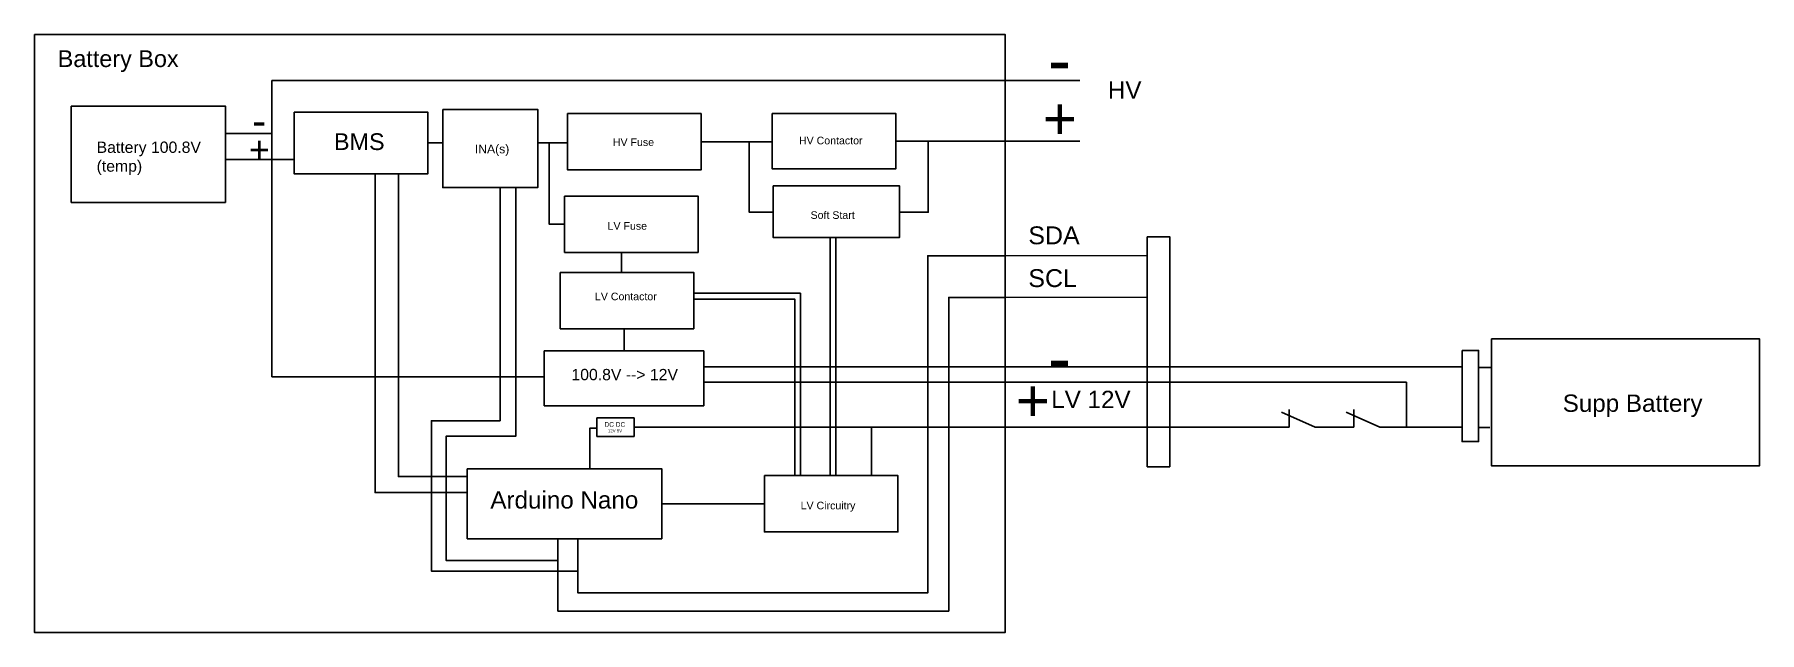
# Model space of a CAD drawing. Header units: inches. Extents: x -6006 to 28106, y 59 to 4778.
# Drawn here: x 6008 to 7153, y 2259 to 2656 of the extents above; entities that cross this region are included whole.
import ezdxf

# ---------------------------------------------------------------- set-up
doc = ezdxf.new("R2010")
doc.units = ezdxf.units.IN
doc.header["$MEASUREMENT"] = 0
doc.styles.get("Standard").update_dxf_attribs({"font": 'arial.ttf'})

msp = doc.modelspace()

# ---------------------------------------------------------------- texts
for s, height, p in [('HV Fuse', 5.03, (6392.1, 2582)), ('HV Contactor', 5.032, (6515.6, 2583.1)), ('LV Fuse', 5.03, (6388.6, 2526.4)), ('Soft Start', 5.03, (6523.3, 2533.6)), ('LV Contactor', 5.032, (6380.2, 2479.6)), ('DC DC ', 3.12, (6386.5, 2395.6)), ('12V 5V', 2.06, (6388.8, 2391.9)), ('LV Circuitry', 5.032, (6516.7, 2340.8))]:
    msp.add_text(s, height=height).set_placement(p)
at = {"attachment_point": 1}
for s, width, gutter_width, insert, char_height in [('Battery Box', 541.434, 55.5, (6023.7, 2645.5), 11.11), ('-', 303.676, 163.3, (6680.9, 2655.4), 32.7), ('HV', 455.15, 57.5, (6720.6, 2624.9), 11.49), ('+', 256.576, 138, (6677.4, 2614), 27.6), ('-', 188.969, 101.6, (6152.7, 2609), 20.3), ('BMS', 541.434, 55.5, (6207, 2590.4), 11.11), ('Battery 100.8V \\P(temp)', 365.26, 37.5, (6049.5, 2584.9), 7.495), ('+', 159.661, 85.9, (6150.5, 2588.3), 17.2), ('INA(s)', 53.768, 28.9, (6300.5, 2582.9), 5.78), ('SDA', 110.275, 59.3, (6667.8, 2528.6), 11.86), ('SCL', 110.275, 59.3, (6667.8, 2500.2), 11.86), ('-', 303.676, 163.3, (6680.9, 2457.7), 32.7), ('100.8V --> 12V', 365.26, 37.5, (6364.6, 2434), 7.495), ('+', 256.576, 138, (6659.5, 2426.9), 27.6), ('LV 12V', 455.15, 57.5, (6683, 2419.5), 11.49), ('Supp Battery ', 455.15, 57.5, (7022.4, 2417), 11.491), ('Arduino Nano', 455.15, 57.5, (6310.8, 2352.8), 11.491)]:
    msp.add_mtext_dynamic_manual_height_columns(s, width=width, gutter_width=gutter_width, heights=[0], dxfattribs=dict(at, insert=insert, char_height=char_height))

# ---------------------------------------------------------------- linework, layer by layer
for p, q in [((6652.4, 2625.4), (6701.9, 2625.4)), ((6135, 2590.3), (6165.8, 2590.3)), ((6269.4, 2584), (6279.2, 2584)), ((6342.2, 2584), (6362, 2584)), ((6652.4, 2585.2), (6701.9, 2585.2)), ((6135, 2573.1), (6165.8, 2573.1)), ((6165.8, 2573.1), (6180.5, 2573.1)), ((6397.9, 2511.3), (6397.9, 2498.1)), ((6399.5, 2460.7), (6399.5, 2446)), ((6966.6, 2435), (6975.1, 2435)), ((6918.7, 2425.1), (6918.7, 2395.3)), ((6858.1, 2395.3), (6835.7, 2405.3)), ((6840.8, 2407.1), (6840.8, 2395.3)), ((6901.1, 2395.3), (6878.8, 2405.3)), ((6883.8, 2407.1), (6883.8, 2395.3)), ((6381.5, 2401.6), (6381.5, 2389.1)), ((6381.5, 2401.6), (6406.2, 2401.6)), ((6406.2, 2401.6), (6406.2, 2400.2)), ((6406.2, 2389.1), (6406.2, 2401.4)), ((6406.2, 2395.3), (6840.8, 2395.3)), ((6563.8, 2395.3), (6563.7, 2363.2)), ((6858.1, 2395.3), (6878.8, 2395.3)), ((6883.8, 2395.3), (6878.8, 2395.3)), ((6901.1, 2395.3), (6955.6, 2395.3)), ((6966.6, 2395.2), (6974.1, 2395.2)), ((6381.5, 2389.1), (6406.2, 2389.1)), ((6424.5, 2344.5), (6492.7, 2344.5))]:
    msp.add_line(p, q)
for points in [[(6008.3, 2656), (6652.4, 2656), (6652.4, 2259), (6008.3, 2259)], [(6032.7, 2608.5), (6135, 2608.5), (6135, 2544.5), (6032.7, 2544.5)], [(6180.5, 2604.4), (6269.4, 2604.4), (6269.4, 2563.6), (6180.5, 2563.6)], [(6279.2, 2606.2), (6342.2, 2606.2), (6342.2, 2554.4), (6279.2, 2554.4)], [(6362, 2603.5), (6450.6, 2603.5), (6450.6, 2566.1), (6362, 2566.1)], [(6497.7, 2603.5), (6579.9, 2603.5), (6579.9, 2566.9), (6497.7, 2566.9)], [(6498.5, 2555.6), (6582.3, 2555.6), (6582.3, 2521.2), (6498.5, 2521.2)], [(6360.1, 2548.7), (6448.6, 2548.7), (6448.6, 2511.3), (6360.1, 2511.3)], [(6746.7, 2521.7), (6761.6, 2521.7), (6761.6, 2369.1), (6746.7, 2369.1)], [(6357.2, 2498.1), (6445.8, 2498.1), (6445.8, 2460.7), (6357.2, 2460.7)], [(6975.1, 2453.9), (7153, 2453.9), (7153, 2369.7), (6975.1, 2369.7)], [(6346.6, 2446), (6452.4, 2446), (6452.4, 2409.6), (6346.6, 2409.6)], [(6955.6, 2446.3), (6966.6, 2446.3), (6966.6, 2385.8), (6955.6, 2385.8)], [(6295.5, 2367.7), (6424.5, 2367.7), (6424.5, 2321.3), (6295.5, 2321.3)], [(6492.7, 2363.2), (6581.3, 2363.2), (6581.3, 2325.8), (6492.7, 2325.8)]]:
    msp.add_lwpolyline(points, close=True)
for points in [[(6165.8, 2590.3), (6165.8, 2625.4), (6652.4, 2625.4)], [(6165.8, 2590.3), (6165.8, 2428.8), (6346.6, 2428.8)], [(6349.9, 2584), (6349.9, 2530), (6360.1, 2530)], [(6450.6, 2584.8), (6497.7, 2584.8)], [(6482.6, 2584.8), (6482.6, 2538), (6498.5, 2538)], [(6579.9, 2585.2), (6652.4, 2585.2)], [(6582.3, 2538), (6601.4, 2538), (6601.4, 2585.2)], [(6234.3, 2563.6), (6234.3, 2351.9), (6295.5, 2351.9)], [(6249.8, 2563.6), (6249.8, 2362.5), (6295.5, 2362.5)], [(6317.3, 2554.4), (6317.3, 2399.6), (6271.7, 2399.6), (6271.7, 2299.8), (6368.9, 2299.8)], [(6327.6, 2554.4), (6327.6, 2389.3), (6281.4, 2389.3), (6281.4, 2306.9), (6355.6, 2306.9)], [(6536.2, 2363.2), (6536.2, 2521.2)], [(6540.1, 2363.2), (6540.1, 2521.2)], [(6368.9, 2321.3), (6368.9, 2285.3), (6601, 2285.3), (6601, 2509.1), (6652.4, 2509.1), (6746.7, 2509.2)], [(6516.6, 2363.2), (6516.6, 2484.2), (6445.8, 2484.2)], [(6355.6, 2321.3), (6355.6, 2273.2), (6615, 2273.2), (6615, 2481.5), (6652.4, 2481.5), (6746.7, 2481.6)], [(6512.8, 2363.2), (6512.8, 2480.4), (6445.8, 2480.4)], [(6452.4, 2435.4), (6652.4, 2435.4), (6955.6, 2435.4)], [(6452.4, 2425.1), (6652.4, 2425.1), (6918.7, 2425.1)], [(6381.5, 2394.6), (6376.8, 2394.6), (6376.8, 2367.7)]]:
    msp.add_lwpolyline(points)

msp.set_redraw_order([(e.dxf.handle, doc.entitydb.next_handle()) for e in msp.query("TEXT MTEXT ATTDEF DIMENSION ARC_DIMENSION")])  # texts and dimensions are drawn at this point

doc.saveas('drawing.dxf')
